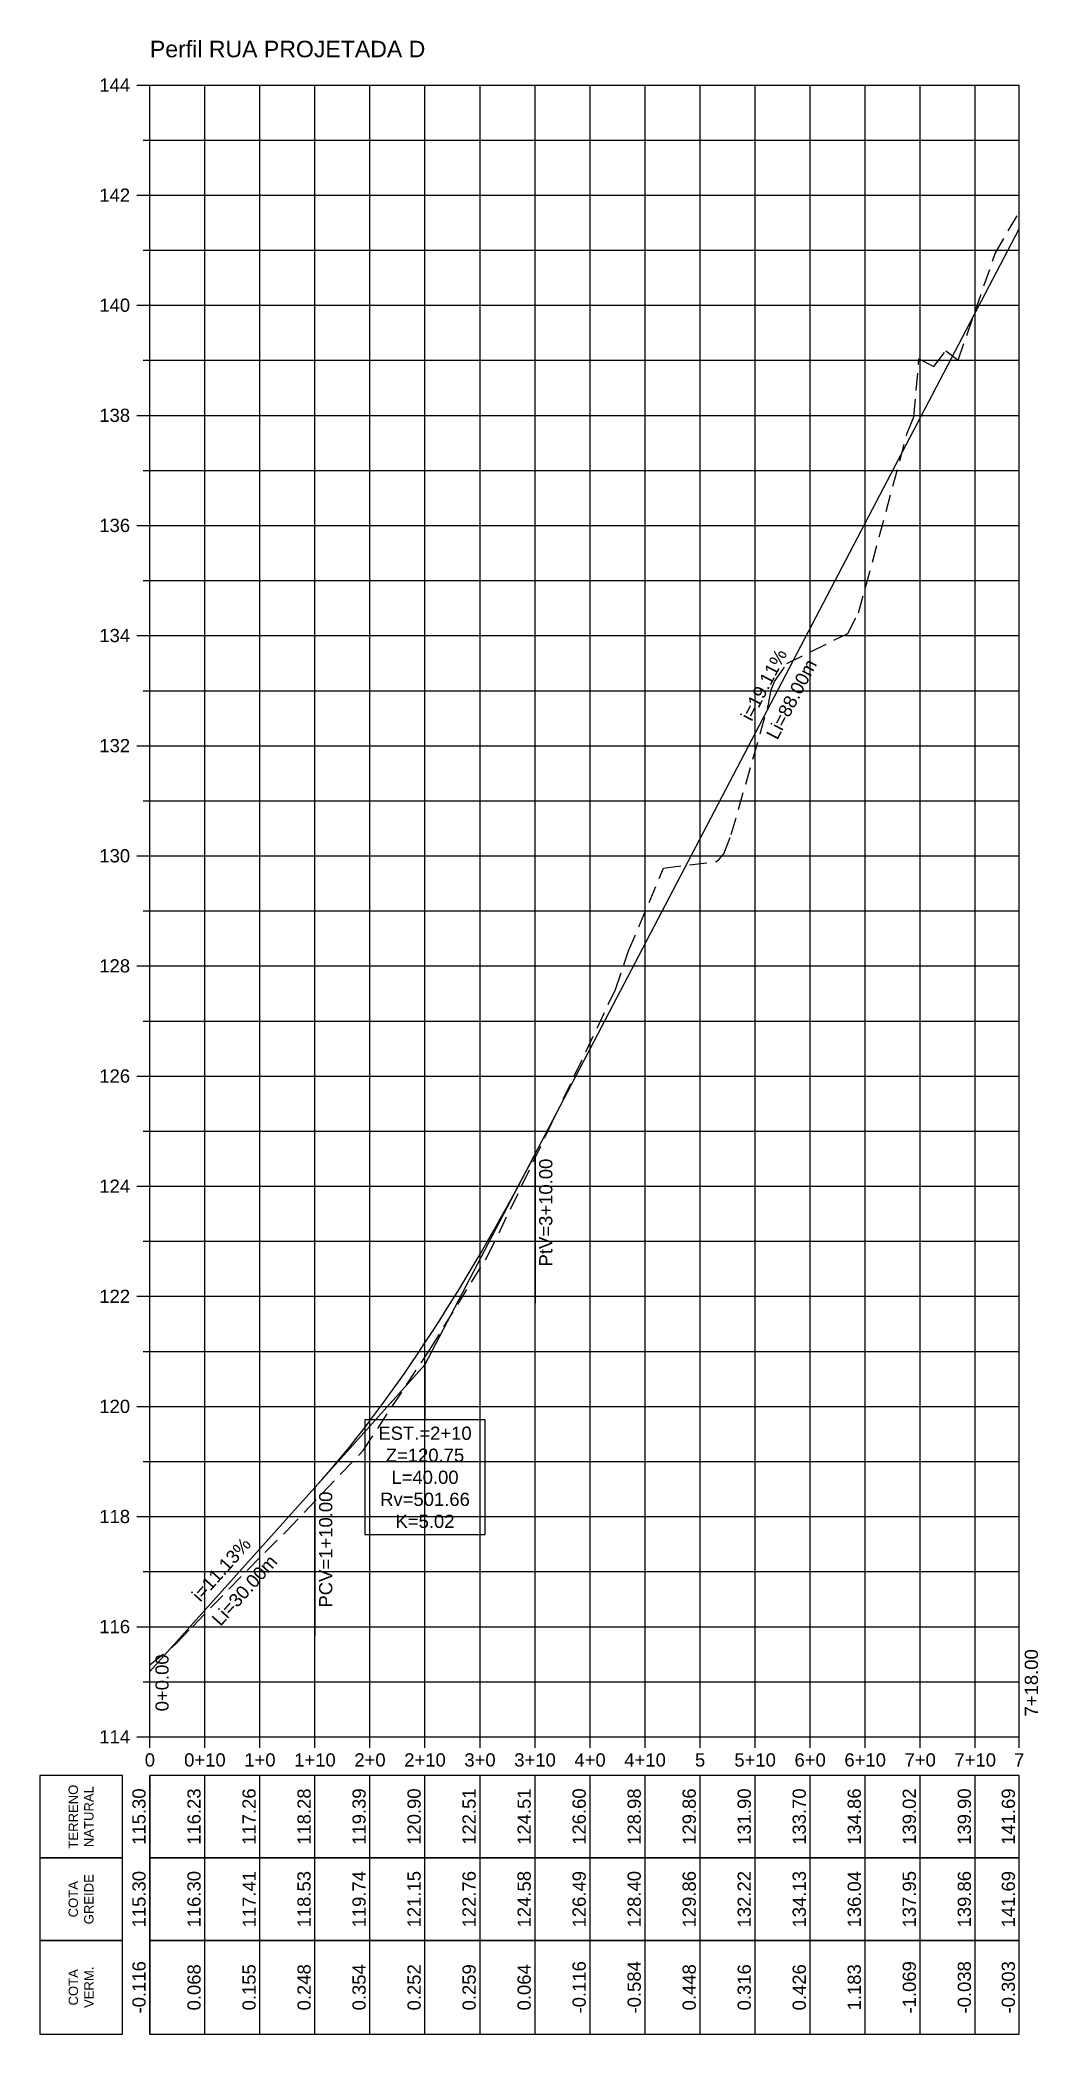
# Model space of a CAD drawing. Header units: metres. Extents: x 437145 to 443371, y 9612590 to 9615494.
# Drawn here: x 442617.1 to 442798.5, y 9615112.1 to 9615474.3 of the extents above; entities that cross this region are included whole.
import ezdxf

# ---------------------------------------------------------------- set-up
doc = ezdxf.new("R2010")
doc.units = ezdxf.units.M
doc.linetypes.add('HIDDEN', pattern=[9.525, 6.35, -3.175])
for name, color, linetype in [('Borda', 1, 'Continuous'), ('Cota', 2, 'Continuous'), ('COTA-TN', 7, 'Continuous'), ('Estacas', 7, 'Continuous'), ('Malha', 251, 'Continuous'), ('Perfil visualização', 7, 'Continuous'), ('PIs', 2, 'Continuous'), ('Plataforma 1', 10, 'Continuous'), ('Terreno', 3, 'HIDDEN'), ('TEXTO', 7, 'Continuous'), ('TXT-Curvas', 7, 'Continuous'), ('TXT-Estacas', 7, 'Continuous'), ('TXT-Perfil', 7, 'Continuous')]:
    doc.layers.add(name, color=color, linetype=linetype)
doc.styles.add('ARIAL', font='arial.ttf')

msp = doc.modelspace()

# ---------------------------------------------------------------- texts
at = {"layer": 'Cota', "color": 2, "linetype": 'Continuous', "lineweight": -3, "char_height": 2.4, "attachment_point": 6, "style": 'ARIAL'}
for s, insert in [('{\\C256;144  }', (442633.5, 9615466.07)), ('{\\C256;142  }', (442633.5, 9615446.07)), ('{\\C256;140  }', (442633.5, 9615426.07)), ('{\\C256;138  }', (442633.5, 9615406.07)), ('{\\C256;136  }', (442633.5, 9615386.07)), ('{\\C256;134  }', (442633.5, 9615366.07)), ('{\\C256;132  }', (442633.5, 9615346.07)), ('{\\C256;130  }', (442633.5, 9615326.07)), ('{\\C256;128  }', (442633.5, 9615306.07)), ('{\\C256;126  }', (442633.5, 9615286.07)), ('{\\C256;124  }', (442633.5, 9615266.07)), ('{\\C256;122  }', (442633.5, 9615246.07)), ('{\\C256;120  }', (442633.5, 9615226.07)), ('{\\C256;118  }', (442633.5, 9615206.07)), ('{\\C256;116  }', (442633.5, 9615186.07)), ('{\\C256;114  }', (442633.5, 9615166.07))]:
    msp.add_mtext(s, dxfattribs=dict(at, insert=insert))
at = {"layer": 'Estacas', "color": 7, "linetype": 'Continuous', "lineweight": -3, "char_height": 2.4, "attachment_point": 2, "style": 'ARIAL'}
for s, insert in [('{\\C256;0}', (442637.1, 9615163.07)), ('{\\C256;0+10}', (442647.1, 9615163.07)), ('{\\C256;1+0}', (442657.1, 9615163.07)), ('{\\C256;1+10}', (442667.1, 9615163.07)), ('{\\C256;2+0}', (442677.1, 9615163.07)), ('{\\C256;2+10}', (442687.1, 9615163.07)), ('{\\C256;3+0}', (442697.1, 9615163.07)), ('{\\C256;3+10}', (442707.1, 9615163.07)), ('{\\C256;4+0}', (442717.1, 9615163.07)), ('{\\C256;4+10}', (442727.1, 9615163.07)), ('{\\C256;5}', (442737.1, 9615163.07)), ('{\\C256;5+10}', (442747.1, 9615163.07)), ('{\\C256;6+0}', (442757.1, 9615163.07)), ('{\\C256;6+10}', (442767.1, 9615163.07)), ('{\\C256;7+0}', (442777.1, 9615163.07)), ('{\\C256;7+10}', (442787.1, 9615163.07)), ('{\\C256;7}', (442795.1, 9615163.07))]:
    msp.add_mtext(s, dxfattribs=dict(at, insert=insert))
at = {"layer": 'Perfil visualização', "color": 7, "linetype": 'Continuous', "lineweight": -3, "char_height": 1.7, "attachment_point": 5, "rotation": 90, "style": 'ARIAL'}
for s, insert in [('{\\C256;TERRENO\\PNATURAL}', (442624.6, 9615151.57)), ('{\\C256;COTA\\PGREIDE}', (442624.6, 9615136.57)), ('{\\C256;COTA\\PVERM.}', (442624.6, 9615120.57))]:
    msp.add_mtext(s, dxfattribs=dict(at, insert=insert))
at = {"layer": 'TEXTO', "color": 4, "linetype": 'Continuous', "lineweight": -3, "insert": (442637.1, 9615471.07), "char_height": 3, "attachment_point": 7, "style": 'ARIAL'}
msp.add_mtext('Perfil RUA PROJETADA D', dxfattribs=at)
at = {"layer": 'TEXTO', "color": 7, "linetype": 'Continuous', "lineweight": -3, "char_height": 2.4, "style": 'ARIAL'}
for s, insert, attachment_point, rotation in [('i=19.11%', (442749.77, 9615356.58), 8, 62.3722), ('Li=88.00m', (442752.65, 9615355.08), 2, 62.3722), ('i=11.13%', (442650.99, 9615195.65), 8, 48.0667), ('Li=30.00m', (442653.4, 9615193.48), 2, 48.0667)]:
    msp.add_mtext(s, dxfattribs=dict(at, insert=insert, attachment_point=attachment_point, rotation=rotation))
at = {"layer": 'TXT-Curvas', "color": 7, "linetype": 'Continuous', "lineweight": -3, "char_height": 2.4, "attachment_point": 3, "rotation": 90, "style": 'ARIAL'}
for s, insert in [('{\\C256;PtV=3+10.00}', (442707.85, 9615271.07)), ('{\\C256;PCV=1+10.00}', (442667.85, 9615210.6))]:
    msp.add_mtext(s, dxfattribs=dict(at, insert=insert))
at = {"layer": 'TXT-Curvas', "color": 7, "linetype": 'Continuous', "lineweight": -3, "insert": (442687.1, 9615222.41), "char_height": 2.4, "attachment_point": 2, "style": 'ARIAL'}
msp.add_mtext('EST.=2+10\\PZ=120.75\\PL=40.00\\PRv=501.66\\PK=5.02', dxfattribs=at)
at = {"layer": 'TXT-Estacas', "color": 7, "linetype": 'Continuous', "lineweight": -3, "char_height": 2.4, "attachment_point": 2, "rotation": 90, "style": 'ARIAL'}
for s, insert in [('0+0.00', (442638.1, 9615175.87)), ('7+18.00', (442796.1, 9615175.87))]:
    msp.add_mtext(s, dxfattribs=dict(at, insert=insert))
at = {"layer": 'TXT-Perfil', "color": 7, "linetype": 'Continuous', "lineweight": -3, "char_height": 2.4, "attachment_point": 8, "rotation": 90, "style": 'ARIAL'}
for s, insert in [('115.30', (442636.35, 9615151.57)), ('116.23', (442646.35, 9615151.57)), ('117.26', (442656.35, 9615151.57)), ('118.28', (442666.35, 9615151.57)), ('119.39', (442676.35, 9615151.57)), ('120.90', (442686.35, 9615151.57)), ('122.51', (442696.35, 9615151.57)), ('124.51', (442706.35, 9615151.57)), ('126.60', (442716.35, 9615151.57)), ('128.98', (442726.35, 9615151.57)), ('129.86', (442736.35, 9615151.57)), ('131.90', (442746.35, 9615151.57)), ('133.70', (442756.35, 9615151.57)), ('134.86', (442766.35, 9615151.57)), ('139.02', (442776.35, 9615151.57)), ('139.90', (442786.35, 9615151.57)), ('141.69', (442794.35, 9615151.57)), ('115.30', (442636.35, 9615136.57)), ('116.30', (442646.35, 9615136.57)), ('117.41', (442656.35, 9615136.57)), ('118.53', (442666.35, 9615136.57)), ('119.74', (442676.35, 9615136.57)), ('121.15', (442686.35, 9615136.57)), ('122.76', (442696.35, 9615136.57)), ('124.58', (442706.35, 9615136.57)), ('126.49', (442716.35, 9615136.57)), ('128.40', (442726.35, 9615136.57)), ('129.86', (442736.35, 9615136.57)), ('132.22', (442746.35, 9615136.57)), ('134.13', (442756.35, 9615136.57)), ('136.04', (442766.35, 9615136.57)), ('137.95', (442776.35, 9615136.57)), ('139.86', (442786.35, 9615136.57)), ('141.69', (442794.35, 9615136.57)), ('-0.116', (442636.35, 9615120.57)), ('0.068', (442646.35, 9615120.57)), ('0.155', (442656.35, 9615120.57)), ('0.248', (442666.35, 9615120.57)), ('0.354', (442676.35, 9615120.57)), ('0.252', (442686.35, 9615120.57)), ('0.259', (442696.35, 9615120.57)), ('0.064', (442706.35, 9615120.57)), ('-0.116', (442716.35, 9615120.57)), ('-0.584', (442726.35, 9615120.57)), ('0.448', (442736.35, 9615120.57)), ('0.316', (442746.35, 9615120.57)), ('0.426', (442756.35, 9615120.57)), ('1.183', (442766.35, 9615120.57)), ('-1.069', (442776.35, 9615120.57)), ('-0.038', (442786.35, 9615120.57)), ('-0.303', (442794.35, 9615120.57))]:
    msp.add_mtext(s, dxfattribs=dict(at, insert=insert))

# ---------------------------------------------------------------- linework, layer by layer
at = {"layer": 'Borda', "color": 3, "linetype": 'Continuous', "lineweight": -3}
for p, q in [((442634.7, 9615466.07), (442637.1, 9615466.07)), ((442635.9, 9615456.07), (442637.1, 9615456.07)), ((442634.7, 9615446.07), (442637.1, 9615446.07)), ((442635.9, 9615436.07), (442637.1, 9615436.07)), ((442634.7, 9615426.07), (442637.1, 9615426.07)), ((442635.9, 9615416.07), (442637.1, 9615416.07)), ((442634.7, 9615406.07), (442637.1, 9615406.07)), ((442635.9, 9615396.07), (442637.1, 9615396.07)), ((442634.7, 9615386.07), (442637.1, 9615386.07)), ((442635.9, 9615376.07), (442637.1, 9615376.07)), ((442634.7, 9615366.07), (442637.1, 9615366.07)), ((442635.9, 9615356.07), (442637.1, 9615356.07)), ((442634.7, 9615346.07), (442637.1, 9615346.07)), ((442635.9, 9615336.07), (442637.1, 9615336.07)), ((442634.7, 9615326.07), (442637.1, 9615326.07)), ((442635.9, 9615316.07), (442637.1, 9615316.07)), ((442634.7, 9615306.07), (442637.1, 9615306.07)), ((442635.9, 9615296.07), (442637.1, 9615296.07)), ((442634.7, 9615286.07), (442637.1, 9615286.07)), ((442635.9, 9615276.07), (442637.1, 9615276.07)), ((442634.7, 9615266.07), (442637.1, 9615266.07)), ((442635.9, 9615256.07), (442637.1, 9615256.07)), ((442634.7, 9615246.07), (442637.1, 9615246.07)), ((442635.9, 9615236.07), (442637.1, 9615236.07)), ((442634.7, 9615226.07), (442637.1, 9615226.07)), ((442635.9, 9615216.07), (442637.1, 9615216.07)), ((442634.7, 9615206.07), (442637.1, 9615206.07)), ((442635.9, 9615196.07), (442637.1, 9615196.07)), ((442634.7, 9615186.07), (442637.1, 9615186.07)), ((442635.9, 9615176.07), (442637.1, 9615176.07)), ((442634.7, 9615166.07), (442637.1, 9615166.07))]:
    msp.add_line(p, q, dxfattribs=at)
at = {"layer": 'Borda', "color": 1, "linetype": 'Continuous', "lineweight": -3}
for p, q in [((442637.1, 9615166.07), (442637.1, 9615466.07)), ((442637.1, 9615466.07), (442795.1, 9615466.07)), ((442795.1, 9615166.07), (442795.1, 9615466.07)), ((442637.1, 9615166.07), (442795.1, 9615166.07))]:
    msp.add_line(p, q, dxfattribs=at)
at = {"layer": 'COTA-TN', "color": 8, "linetype": 'Continuous', "lineweight": -3}
for p, q in [((442637.1, 9615112.07), (442637.1, 9615159.07)), ((442647.1, 9615112.07), (442647.1, 9615159.07)), ((442657.1, 9615112.07), (442657.1, 9615159.07)), ((442667.1, 9615112.07), (442667.1, 9615159.07)), ((442677.1, 9615112.07), (442677.1, 9615159.07)), ((442687.1, 9615112.07), (442687.1, 9615159.07)), ((442697.1, 9615112.07), (442697.1, 9615159.07)), ((442707.1, 9615112.07), (442707.1, 9615159.07)), ((442717.1, 9615112.07), (442717.1, 9615159.07)), ((442727.1, 9615112.07), (442727.1, 9615159.07)), ((442737.1, 9615112.07), (442737.1, 9615159.07)), ((442747.1, 9615112.07), (442747.1, 9615159.07)), ((442757.1, 9615112.07), (442757.1, 9615159.07)), ((442767.1, 9615112.07), (442767.1, 9615159.07)), ((442777.1, 9615112.07), (442777.1, 9615159.07)), ((442787.1, 9615112.07), (442787.1, 9615159.07)), ((442795.1, 9615112.07), (442795.1, 9615159.07))]:
    msp.add_line(p, q, dxfattribs=at)
for points in [[(442632.1, 9615144.07), (442632.1, 9615159.07), (442617.1, 9615159.07), (442617.1, 9615144.07)], [(442637.1, 9615144.07), (442795.1, 9615144.07), (442795.1, 9615159.07), (442637.1, 9615159.07)], [(442632.1, 9615129.07), (442632.1, 9615144.07), (442617.1, 9615144.07), (442617.1, 9615129.07)], [(442637.1, 9615129.07), (442795.1, 9615129.07), (442795.1, 9615144.07), (442637.1, 9615144.07)], [(442632.1, 9615112.07), (442632.1, 9615129.07), (442617.1, 9615129.07), (442617.1, 9615112.07)], [(442637.1, 9615112.07), (442795.1, 9615112.07), (442795.1, 9615129.07), (442637.1, 9615129.07)]]:
    msp.add_3dface(points, dxfattribs=at)
at = {"layer": 'Estacas', "color": 3, "linetype": 'Continuous', "lineweight": -3}
for p, q in [((442637.1, 9615164.07), (442637.1, 9615166.07)), ((442647.1, 9615164.07), (442647.1, 9615166.07)), ((442657.1, 9615164.07), (442657.1, 9615166.07)), ((442667.1, 9615164.07), (442667.1, 9615166.07)), ((442677.1, 9615164.07), (442677.1, 9615166.07)), ((442687.1, 9615164.07), (442687.1, 9615166.07)), ((442697.1, 9615164.07), (442697.1, 9615166.07)), ((442707.1, 9615164.07), (442707.1, 9615166.07)), ((442717.1, 9615164.07), (442717.1, 9615166.07)), ((442727.1, 9615164.07), (442727.1, 9615166.07)), ((442737.1, 9615164.07), (442737.1, 9615166.07)), ((442747.1, 9615164.07), (442747.1, 9615166.07)), ((442757.1, 9615164.07), (442757.1, 9615166.07)), ((442767.1, 9615164.07), (442767.1, 9615166.07)), ((442777.1, 9615164.07), (442777.1, 9615166.07)), ((442787.1, 9615164.07), (442787.1, 9615166.07)), ((442795.1, 9615164.07), (442795.1, 9615166.07))]:
    msp.add_line(p, q, dxfattribs=at)
at = {"layer": 'Malha', "color": 251, "linetype": 'Continuous', "lineweight": -3}
for p, q in [((442637.1, 9615466.07), (442795.1, 9615466.07)), ((442637.1, 9615166.07), (442637.1, 9615466.07)), ((442647.1, 9615166.07), (442647.1, 9615466.07)), ((442657.1, 9615166.07), (442657.1, 9615466.07)), ((442667.1, 9615166.07), (442667.1, 9615466.07)), ((442677.1, 9615166.07), (442677.1, 9615466.07)), ((442687.1, 9615166.07), (442687.1, 9615466.07)), ((442697.1, 9615166.07), (442697.1, 9615466.07)), ((442707.1, 9615166.07), (442707.1, 9615466.07)), ((442717.1, 9615166.07), (442717.1, 9615466.07)), ((442727.1, 9615166.07), (442727.1, 9615466.07)), ((442737.1, 9615166.07), (442737.1, 9615466.07)), ((442747.1, 9615166.07), (442747.1, 9615466.07)), ((442757.1, 9615166.07), (442757.1, 9615466.07)), ((442767.1, 9615166.07), (442767.1, 9615466.07)), ((442777.1, 9615166.07), (442777.1, 9615466.07)), ((442787.1, 9615166.07), (442787.1, 9615466.07)), ((442795.1, 9615166.07), (442795.1, 9615466.07)), ((442637.1, 9615456.07), (442795.1, 9615456.07)), ((442637.1, 9615446.07), (442795.1, 9615446.07)), ((442637.1, 9615436.07), (442795.1, 9615436.07)), ((442637.1, 9615426.07), (442795.1, 9615426.07)), ((442637.1, 9615416.07), (442795.1, 9615416.07)), ((442637.1, 9615406.07), (442795.1, 9615406.07)), ((442637.1, 9615396.07), (442795.1, 9615396.07)), ((442637.1, 9615386.07), (442795.1, 9615386.07)), ((442637.1, 9615376.07), (442795.1, 9615376.07)), ((442637.1, 9615366.07), (442795.1, 9615366.07)), ((442637.1, 9615356.07), (442795.1, 9615356.07)), ((442637.1, 9615346.07), (442795.1, 9615346.07)), ((442637.1, 9615336.07), (442795.1, 9615336.07)), ((442637.1, 9615326.07), (442795.1, 9615326.07)), ((442637.1, 9615316.07), (442795.1, 9615316.07)), ((442637.1, 9615306.07), (442795.1, 9615306.07)), ((442637.1, 9615296.07), (442795.1, 9615296.07)), ((442637.1, 9615286.07), (442795.1, 9615286.07)), ((442637.1, 9615276.07), (442795.1, 9615276.07)), ((442637.1, 9615266.07), (442795.1, 9615266.07)), ((442637.1, 9615256.07), (442795.1, 9615256.07)), ((442637.1, 9615246.07), (442795.1, 9615246.07)), ((442637.1, 9615236.07), (442795.1, 9615236.07)), ((442637.1, 9615226.07), (442795.1, 9615226.07)), ((442637.1, 9615216.07), (442795.1, 9615216.07)), ((442637.1, 9615206.07), (442795.1, 9615206.07)), ((442637.1, 9615196.07), (442795.1, 9615196.07)), ((442637.1, 9615186.07), (442795.1, 9615186.07)), ((442637.1, 9615176.07), (442795.1, 9615176.07)), ((442637.1, 9615166.07), (442795.1, 9615166.07))]:
    msp.add_line(p, q, dxfattribs=at)
at = {"layer": 'PIs', "color": 2, "linetype": 'Continuous', "lineweight": -3}
for p, q in [((442637.1, 9615166.07), (442637.1, 9615466.07)), ((442795.1, 9615166.07), (442795.1, 9615466.07))]:
    msp.add_line(p, q, dxfattribs=at)
at = {"layer": 'Plataforma 1', "color": 10, "linetype": 'Continuous', "lineweight": -3, "ltscale": 2}
for p, q in [((442687.1, 9615233.61), (442795.1, 9615439.95)), ((442705.85, 9615269.45), (442707.1, 9615271.82)), ((442704.6, 9615267.11), (442705.85, 9615269.45)), ((442702.1, 9615262.52), (442703.35, 9615264.8)), ((442703.35, 9615264.8), (442704.6, 9615267.11)), ((442700.85, 9615260.27), (442702.1, 9615262.52)), ((442698.35, 9615255.87), (442699.6, 9615258.05)), ((442699.6, 9615258.05), (442700.85, 9615260.27)), ((442695.85, 9615251.59), (442697.1, 9615253.71)), ((442697.1, 9615253.71), (442698.35, 9615255.87)), ((442694.6, 9615249.5), (442695.85, 9615251.59)), ((442692.1, 9615245.41), (442693.35, 9615247.44)), ((442693.35, 9615247.44), (442694.6, 9615249.5)), ((442689.6, 9615241.44), (442690.85, 9615243.41)), ((442690.85, 9615243.41), (442692.1, 9615245.41)), ((442687.1, 9615237.6), (442688.35, 9615239.5)), ((442688.35, 9615239.5), (442689.6, 9615241.44)), ((442684.6, 9615233.88), (442685.85, 9615235.72)), ((442685.85, 9615235.72), (442687.1, 9615237.6)), ((442637.1, 9615177.95), (442687.1, 9615233.61)), ((442682.1, 9615230.29), (442683.35, 9615232.07)), ((442683.35, 9615232.07), (442684.6, 9615233.88)), ((442679.6, 9615226.82), (442680.85, 9615228.54)), ((442680.85, 9615228.54), (442682.1, 9615230.29)), ((442677.1, 9615223.47), (442678.35, 9615225.13)), ((442678.35, 9615225.13), (442679.6, 9615226.82)), ((442674.6, 9615220.26), (442675.85, 9615221.85)), ((442675.85, 9615221.85), (442677.1, 9615223.47)), ((442670.85, 9615215.66), (442672.1, 9615217.16)), ((442672.1, 9615217.16), (442673.35, 9615218.69)), ((442673.35, 9615218.69), (442674.6, 9615220.26)), ((442668.35, 9615212.75), (442669.6, 9615214.19)), ((442669.6, 9615214.19), (442670.85, 9615215.66)), ((442667.1, 9615211.35), (442668.35, 9615212.75))]:
    msp.add_line(p, q, dxfattribs=at)
at = {"layer": 'Terreno', "color": 3, "linetype": 'HIDDEN', "lineweight": -3, "ltscale": 0.5}
for p, q in [((442790.72, 9615435.45), (442795.1, 9615442.98)), ((442784, 9615416.1), (442790.72, 9615435.45)), ((442775.97, 9615405.83), (442776.88, 9615416.36)), ((442776.88, 9615416.36), (442779.59, 9615414.97)), ((442779.59, 9615414.97), (442781.74, 9615417.77)), ((442781.74, 9615417.77), (442784, 9615416.1)), ((442774.76, 9615402.86), (442775.97, 9615405.83)), ((442765.91, 9615370.21), (442774.76, 9615402.86)), ((442763.95, 9615366.47), (442765.91, 9615370.21)), ((442752.89, 9615361.02), (442763.95, 9615366.47)), ((442750.62, 9615357.75), (442752.89, 9615361.02)), ((442749.56, 9615353.61), (442750, 9615356.21)), ((442750, 9615356.21), (442750.62, 9615357.75)), ((442742.75, 9615329.93), (442749.56, 9615353.61)), ((442741.43, 9615326.45), (442742.75, 9615329.93)), ((442740.56, 9615325.46), (442741.43, 9615326.45)), ((442724.11, 9615308.8), (442730.47, 9615323.85)), ((442730.47, 9615323.85), (442740.07, 9615325.02)), ((442740.07, 9615325.02), (442740.56, 9615325.46)), ((442721.72, 9615301.79), (442724.11, 9615308.8)), ((442710.18, 9615277.56), (442721.72, 9615301.79)), ((442698.48, 9615253.34), (442710.18, 9615277.56)), ((442688.04, 9615236.5), (442698.48, 9615253.34)), ((442675.88, 9615218.09), (442688.04, 9615236.5)), ((442661.86, 9615203.36), (442675.88, 9615218.09)), ((442657.97, 9615199.55), (442661.86, 9615203.36)), ((442644.82, 9615186.07), (442657.97, 9615199.55)), ((442642.07, 9615183.17), (442644.82, 9615186.07)), ((442637.1, 9615179.11), (442642.07, 9615183.17))]:
    msp.add_line(p, q, dxfattribs=at)
at = {"layer": 'TXT-Curvas', "color": 7, "linetype": 'Continuous', "lineweight": -3}
for p, q in [((442707.1, 9615271.82), (442707.1, 9615244.82)), ((442687.1, 9615233.61), (442687.1, 9615223.61)), ((442676.19, 9615223.61), (442676.19, 9615202.81)), ((442698.02, 9615223.61), (442676.19, 9615223.61)), ((442698.02, 9615202.81), (442698.02, 9615223.61)), ((442667.1, 9615211.35), (442667.1, 9615184.35)), ((442676.19, 9615202.81), (442698.02, 9615202.81))]:
    msp.add_line(p, q, dxfattribs=at)

msp.set_redraw_order([(e.dxf.handle, doc.entitydb.next_handle()) for e in msp.query("TEXT MTEXT ATTDEF DIMENSION ARC_DIMENSION")])  # texts and dimensions are drawn at this point

doc.saveas('drawing.dxf')
